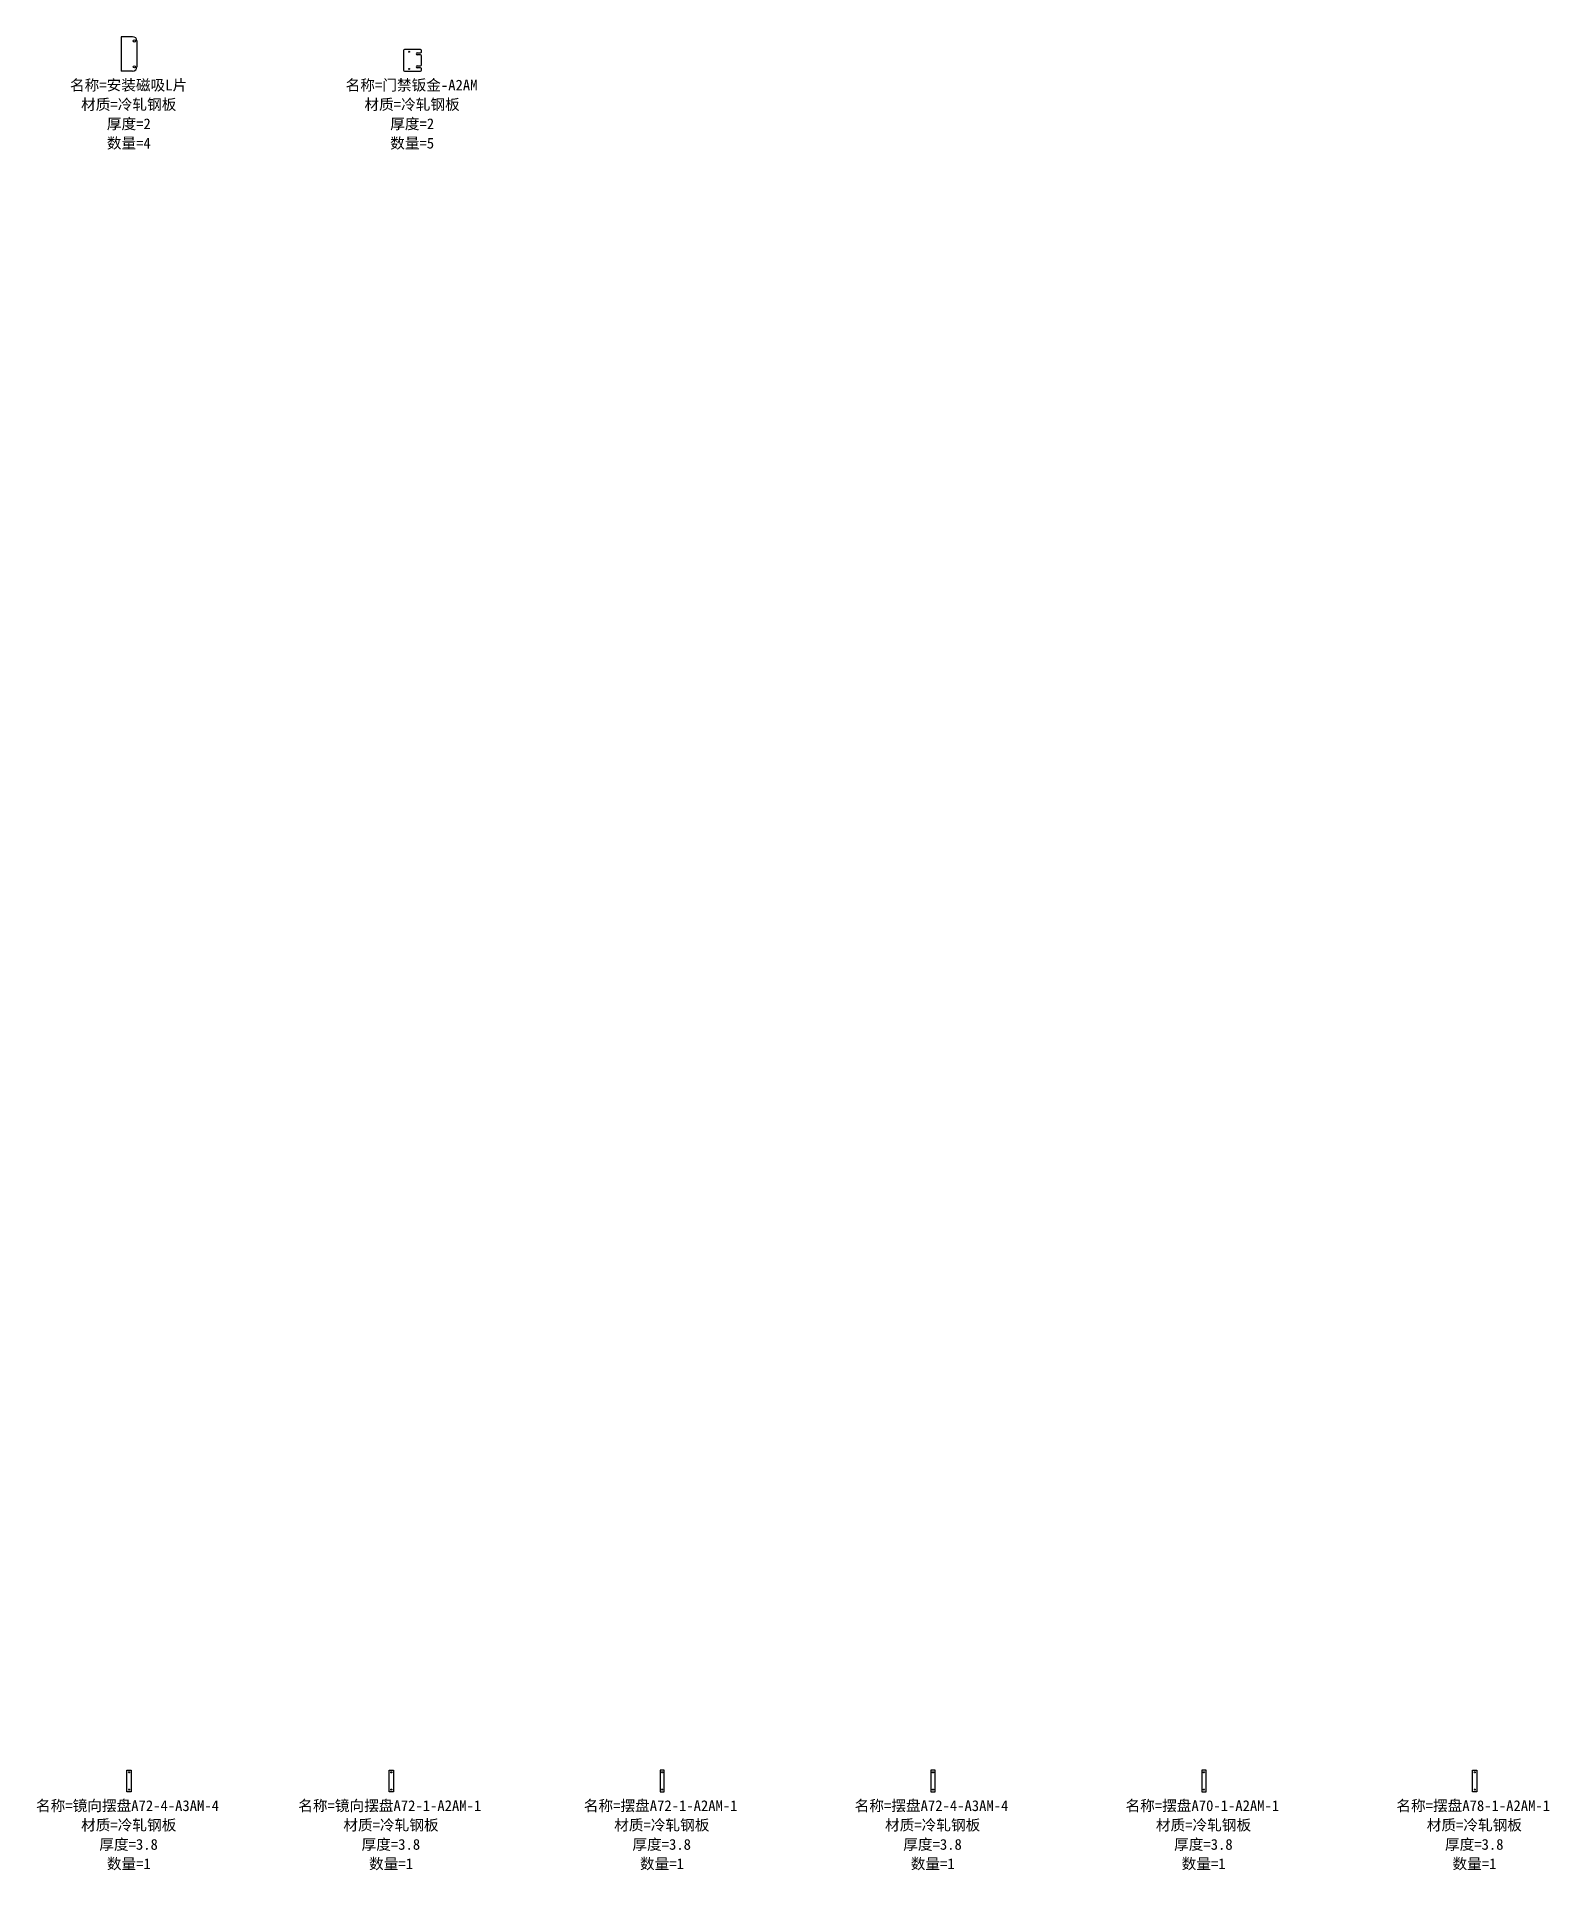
# Model space of a CAD drawing. Header units: millimetres. Extents: x -448 to 35876, y -20183 to -3164.
# Drawn here: x -256 to 3263, y -7427 to -3164 of the extents above; entities that cross this region are included whole.
import ezdxf

# ---------------------------------------------------------------- set-up
doc = ezdxf.new("R2010")
doc.units = ezdxf.units.MM
doc.layers.add('零件信息', color=131, linetype='Continuous')
doc.styles.add('SLDTEXTSTYLE1', font='', dxfattribs={"bigfont": 'bigfont'})
doc.styles.get('SLDTEXTSTYLE1').set_extended_font_data('宋体')

msp = doc.modelspace()

# ---------------------------------------------------------------- texts
at = {"layer": '零件信息', "char_height": 25, "attachment_point": 2, "style": 'SLDTEXTSTYLE1'}
for s, insert in [('名称=安装磁吸L片', (-41.9, -3264.5)), ('名称=门禁钣金-A2AM', (616.3, -3264.5)), ('材质=冷轧钢板', (-41.6, -3309.5)), ('材质=冷轧钢板', (617.5, -3309.5)), ('厚度=2', (-41.4, -3354.5)), ('厚度=2', (617.7, -3354.5)), ('数量=4', (-41.4, -3399.5)), ('数量=5', (617.7, -3399.5)), ('名称=镜向摆盘A72-4-A3AM-4', (-44.5, -7264.5)), ('名称=镜向摆盘A72-1-A2AM-1', (565.5, -7264.5)), ('名称=摆盘A72-1-A2AM-1', (1195.7, -7264.5)), ('名称=摆盘A72-4-A3AM-4', (1825.7, -7264.5)), ('名称=摆盘A70-1-A2AM-1', (2455.7, -7264.5)), ('名称=摆盘A78-1-A2AM-1', (3085.7, -7264.5)), ('材质=冷轧钢板', (-41.6, -7309.5)), ('材质=冷轧钢板', (568.4, -7309.5)), ('材质=冷轧钢板', (1198.4, -7309.5)), ('材质=冷轧钢板', (1828.4, -7309.5)), ('材质=冷轧钢板', (2458.4, -7309.5)), ('材质=冷轧钢板', (3088.4, -7309.5)), ('厚度=3.8', (-41.9, -7354.5)), ('厚度=3.8', (568.1, -7354.5)), ('厚度=3.8', (1198.1, -7354.5)), ('厚度=3.8', (1828.1, -7354.5)), ('厚度=3.8', (2458.1, -7354.5)), ('厚度=3.8', (3088.1, -7354.5)), ('数量=1', (-41.4, -7399.5)), ('数量=1', (568.6, -7399.5)), ('数量=1', (1198.6, -7399.5)), ('数量=1', (1828.6, -7399.5)), ('数量=1', (2458.6, -7399.5)), ('数量=1', (3088.6, -7399.5))]:
    msp.add_mtext(s, dxfattribs=dict(at, insert=insert))

# ---------------------------------------------------------------- linework, layer by layer
at = {"color": 7, "linetype": 'Continuous', "lineweight": 25}
for p, q in [((-32.5, -3164.5), (-59.1, -3164.5)), ((-59.1, -3164.5), (-59.1, -3244.5)), ((-22.5, -3174.5), (-22.5, -3234.5)), ((597.5, -3196.5), (597.5, -3242.5)), ((637.1, -3194.5), (599.5, -3194.5)), ((639.1, -3200.2), (639.1, -3196.5)), ((629.1, -3202.2), (637.1, -3202.2)), ((637.1, -3206.8), (629.1, -3206.8)), ((629.1, -3232.2), (637.1, -3232.2)), ((637.1, -3236.8), (629.1, -3236.8)), ((639.1, -3230.2), (639.1, -3208.8)), ((639.1, -3242.5), (639.1, -3238.8)), ((-32.5, -3244.5), (-59.1, -3244.5)), ((599.5, -3244.5), (637.1, -3244.5)), ((-45.8, -7244.5), (-45.8, -7194.5)), ((-45.8, -7194.5), (-35.8, -7194.5)), ((-35.8, -7194.5), (-35.8, -7244.5)), ((564.2, -7244.5), (564.2, -7194.5)), ((564.2, -7194.5), (574.2, -7194.5)), ((574.2, -7194.5), (574.2, -7244.5)), ((1194.2, -7194.5), (1194.2, -7244.5)), ((1204.2, -7194.5), (1194.2, -7194.5)), ((1204.2, -7244.5), (1204.2, -7194.5)), ((1824.2, -7194.5), (1824.2, -7244.5)), ((1834.2, -7194.5), (1824.2, -7194.5)), ((1834.2, -7244.5), (1834.2, -7194.5)), ((2454.3, -7194.5), (2454.3, -7244.5)), ((2464.3, -7194.5), (2454.3, -7194.5)), ((2464.3, -7244.5), (2464.3, -7194.5)), ((3084.3, -7194.5), (3094.3, -7194.5)), ((3084.3, -7244.5), (3084.3, -7194.5)), ((3094.3, -7194.5), (3094.3, -7244.5)), ((-35.8, -7244.5), (-45.8, -7244.5)), ((574.2, -7244.5), (564.2, -7244.5)), ((1194.2, -7244.5), (1204.2, -7244.5)), ((1824.2, -7244.5), (1834.2, -7244.5)), ((2454.3, -7244.5), (2464.3, -7244.5)), ((3094.3, -7244.5), (3084.3, -7244.5))]:
    msp.add_line(p, q, dxfattribs=at)
for centre, radius in [((-28.5, -3174.5), 2.6), ((-28.5, -3234.5), 2.6), ((610.5, -3199.5), 1.25), ((610.5, -3239.5), 1.25), ((-40.8, -7199.5), 1.25), ((569.2, -7199.5), 1.25), ((1199.2, -7199.5), 1.25), ((1829.2, -7199.5), 1.25), ((2459.3, -7199.5), 1.25), ((3089.3, -7199.5), 1.25), ((-40.8, -7239.5), 1.25), ((569.2, -7239.5), 1.25), ((1199.2, -7239.5), 1.25), ((1829.2, -7239.5), 1.25), ((2459.3, -7239.5), 1.25), ((3089.3, -7239.5), 1.25)]:
    msp.add_circle(centre, radius, dxfattribs=at)
for centre, radius, start, end in [((-32.5, -3174.5), 10, 0, 90), ((599.5, -3196.5), 2, 90, 180), ((637.1, -3196.5), 2, 0, 90), ((-32.5, -3234.5), 10, 270, 0), ((629.1, -3204.5), 2.3, 90, 270), ((629.1, -3234.5), 2.3, 90, 270), ((637.1, -3200.2), 2, 270, 0), ((637.1, -3208.8), 2, 0, 90), ((637.1, -3230.2), 2, 270, 0), ((637.1, -3238.8), 2, 0, 90), ((599.5, -3242.5), 2, 180, 270), ((637.1, -3242.5), 2, 270, 0)]:
    msp.add_arc(centre, radius, start, end, dxfattribs=at)

msp.set_redraw_order([(e.dxf.handle, doc.entitydb.next_handle()) for e in msp.query("TEXT MTEXT ATTDEF DIMENSION ARC_DIMENSION")])  # texts and dimensions are drawn at this point

doc.saveas('drawing.dxf')
